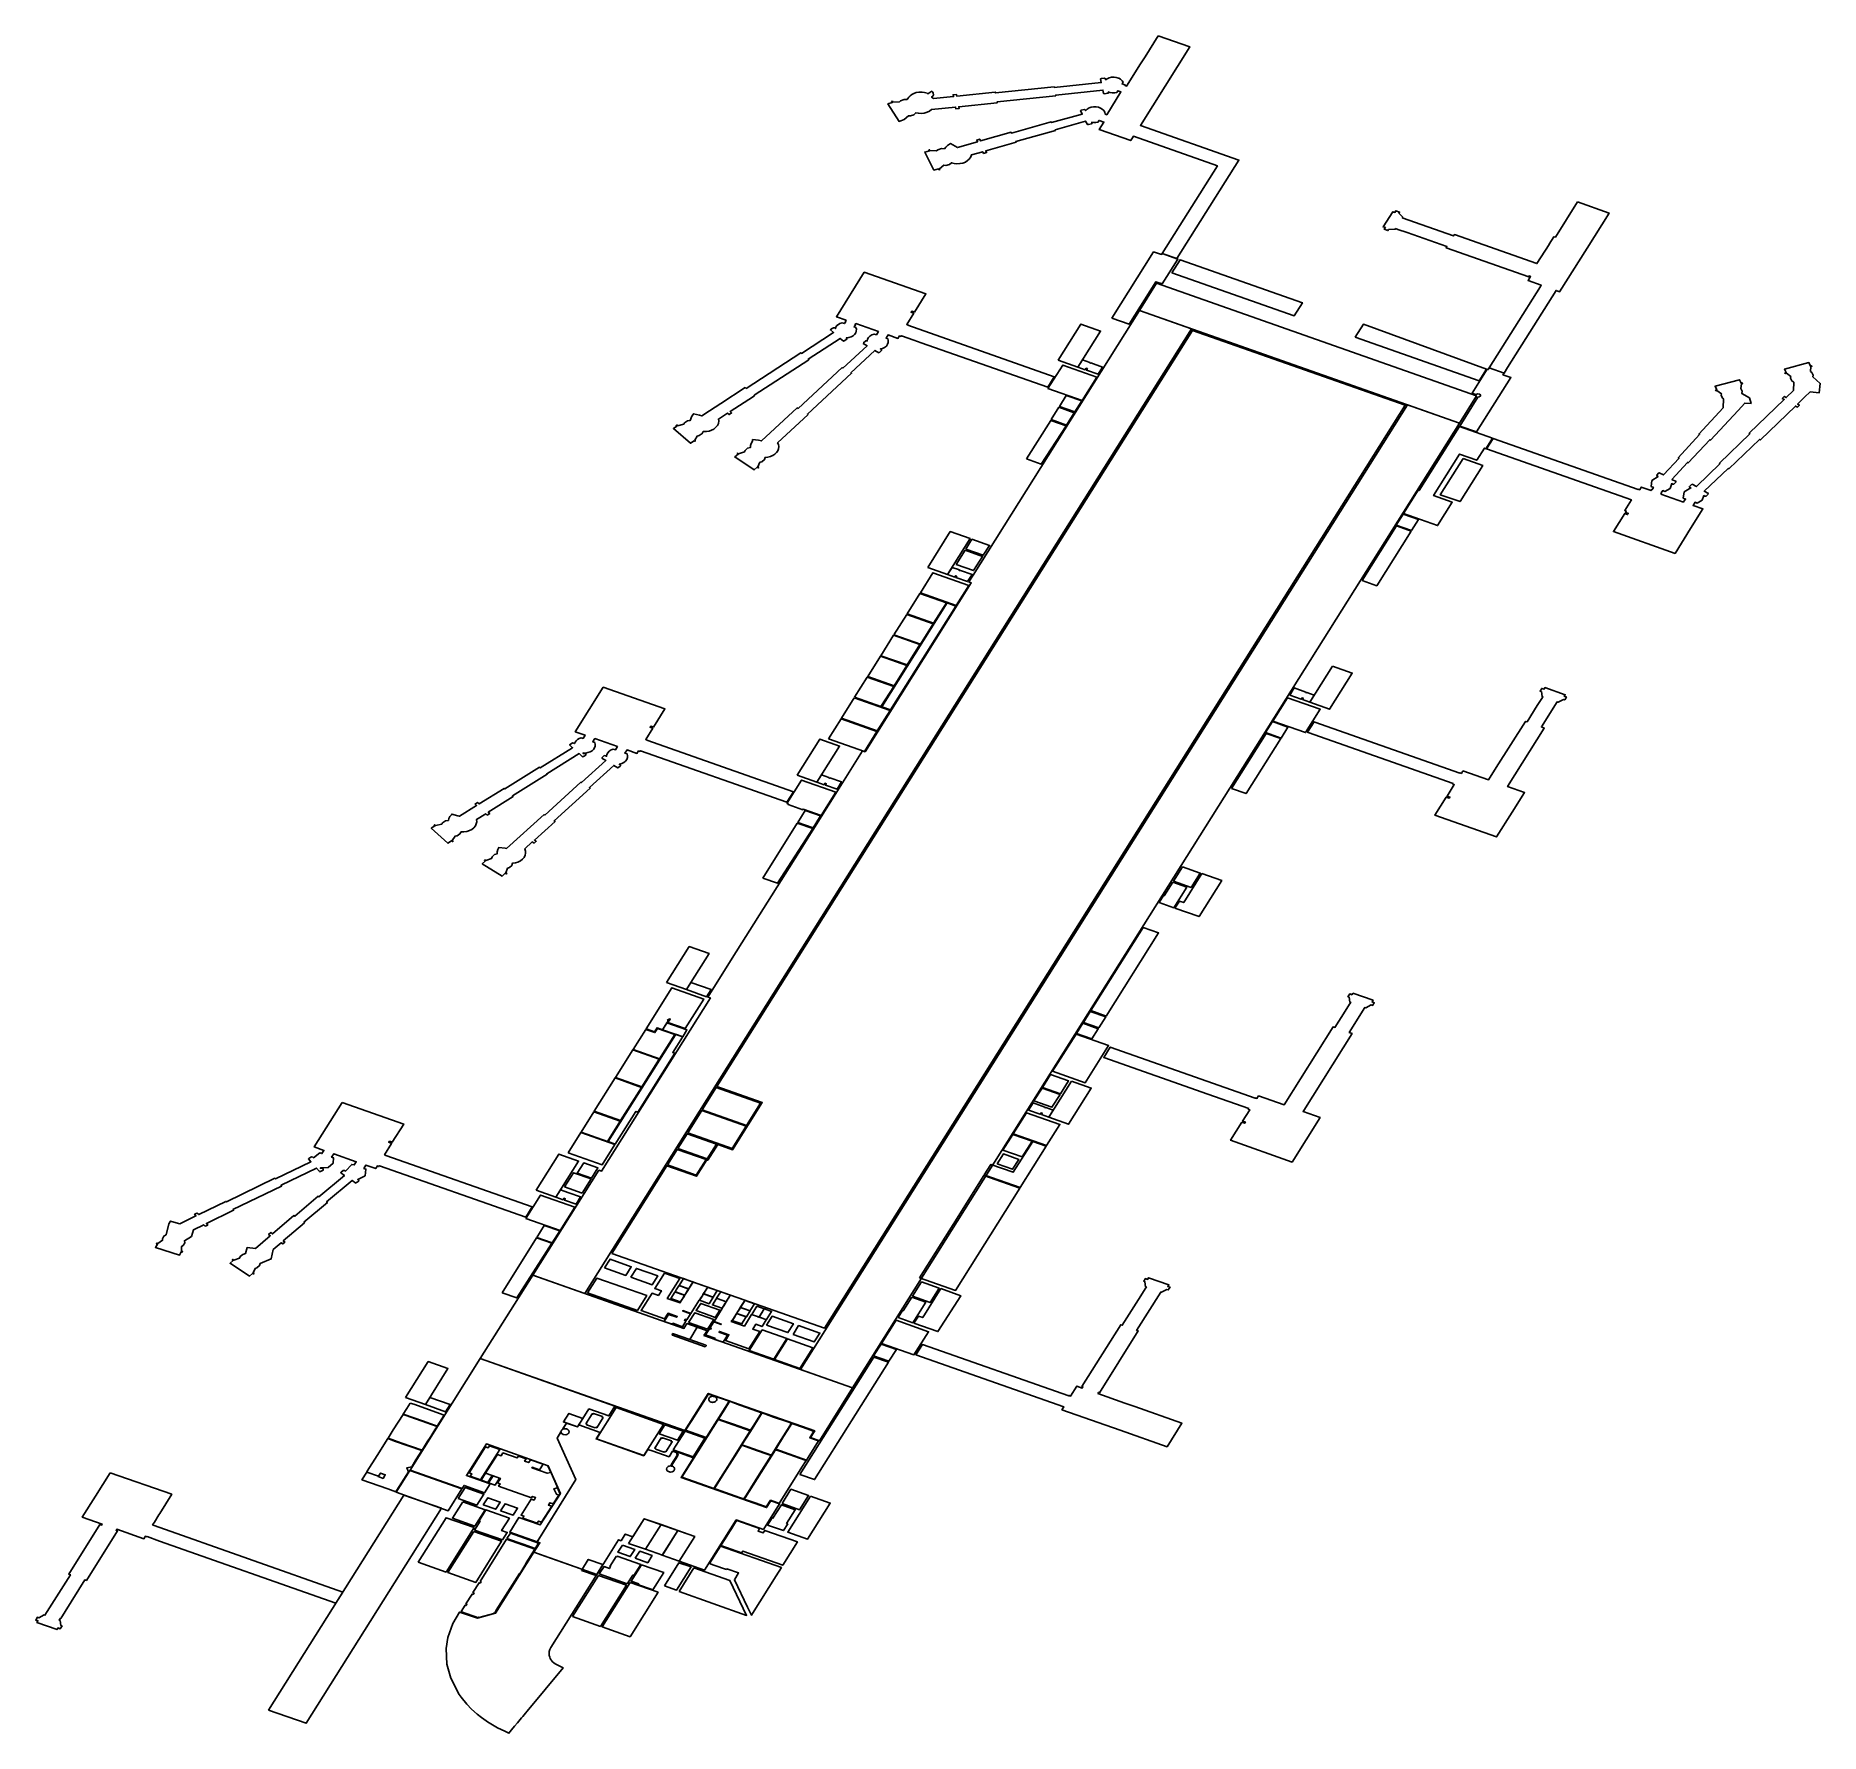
# Model space of a CAD drawing. Extents: x 12.25114 to 12.25378, y 41.79706 to 41.79958.
import ezdxf

# ---------------------------------------------------------------- set-up
doc = ezdxf.new("R2010")
doc.units = 0
doc.layers.add('RM$', color=3, linetype='CONTINUOUS')

msp = doc.modelspace()

# ---------------------------------------------------------------- linework, layer by layer
at = {"layer": 'RM$'}
for points in [[(12.252802, 41.7995758), (12.2527824, 41.7995446), (12.2527755, 41.7995338), (12.2527549, 41.799501), (12.2527527, 41.7995018), (12.2527532, 41.7995025), (12.2527483, 41.7995042), (12.2527499, 41.7995067), (12.2527483, 41.7995089), (12.2527458, 41.7995111), (12.2527434, 41.7995126), (12.252743, 41.7995126), (12.2527396, 41.7995138), (12.2527366, 41.7995141), (12.2527328, 41.7995141), (12.252729, 41.7995133), (12.2527262, 41.799512), (12.2527238, 41.7995105), (12.2527235, 41.7995119), (12.2527221, 41.7995128), (12.2527174, 41.7995122), (12.2527174, 41.7995118), (12.2527162, 41.7995117), (12.2527174, 41.7995063), (12.2526477, 41.799499), (12.2526475, 41.7995001), (12.2525603, 41.7994909), (12.2525601, 41.7994921), (12.252503, 41.7994861), (12.2525025, 41.7994887), (12.2524977, 41.7994882), (12.2524983, 41.7994855), (12.2524683, 41.7994824), (12.2524656, 41.7994848), (12.2524673, 41.7994862), (12.2524683, 41.7994881), (12.2524682, 41.7994903), (12.2524676, 41.7994918), (12.2524662, 41.7994934), (12.2524602, 41.7994893), (12.2524593, 41.7994903), (12.2524554, 41.7994914), (12.2524515, 41.799492), (12.252447, 41.7994919), (12.2524429, 41.7994913), (12.2524392, 41.7994901), (12.2524362, 41.7994885), (12.2524337, 41.7994865), (12.2524317, 41.7994847), (12.2524303, 41.7994825), (12.2524294, 41.799481), (12.252425, 41.7994812), (12.2524197, 41.7994792), (12.2524179, 41.7994775), (12.2524084, 41.7994773), (12.2524076, 41.7994785), (12.2524064, 41.7994781), (12.2524073, 41.7994769), (12.2524008, 41.7994745), (12.2524175, 41.7994486), (12.2524251, 41.7994514), (12.2524312, 41.7994567), (12.2524342, 41.7994567), (12.2524394, 41.7994586), (12.2524422, 41.7994615), (12.2524462, 41.7994607), (12.2524509, 41.7994606), (12.2524548, 41.7994611), (12.2524591, 41.7994623), (12.2524625, 41.7994638), (12.2524655, 41.7994661), (12.2525012, 41.7994698), (12.2525018, 41.7994672), (12.2525064, 41.7994677), (12.252506, 41.7994704), (12.252563, 41.7994764), (12.2525628, 41.7994776), (12.25265, 41.7994867), (12.2526498, 41.7994878), (12.2527198, 41.7994952), (12.252721, 41.7994899), (12.2527222, 41.7994901), (12.2527222, 41.7994897), (12.252727, 41.7994903), (12.2527281, 41.7994909), (12.2527278, 41.7994923), (12.2527304, 41.7994914), (12.252734, 41.7994908), (12.2527371, 41.7994909), (12.2527404, 41.7994915), (12.2527419, 41.799494), (12.2527467, 41.7994923), (12.2527256, 41.7994586), (12.2527233, 41.7994595), (12.2527227, 41.7994622), (12.2527213, 41.7994646), (12.252719, 41.7994668), (12.2527164, 41.7994684), (12.2527131, 41.7994697), (12.2527097, 41.7994703), (12.252706, 41.7994704), (12.2527025, 41.7994698), (12.2526994, 41.7994686), (12.2526965, 41.7994669), (12.2526944, 41.7994648), (12.2526938, 41.7994659), (12.2526922, 41.7994665), (12.2526877, 41.7994653), (12.2526879, 41.7994649), (12.2526868, 41.7994646), (12.2526893, 41.7994595), (12.2526437, 41.7994468), (12.2526432, 41.7994478), (12.2525842, 41.7994313), (12.2525836, 41.7994325), (12.2525385, 41.7994198), (12.2525372, 41.7994223), (12.2525328, 41.799421), (12.252534, 41.7994185), (12.252504, 41.7994099), (12.2524937, 41.7994157), (12.2524893, 41.7994127), (12.2524866, 41.7994105), (12.2524848, 41.7994077), (12.2524804, 41.7994082), (12.2524748, 41.7994066), (12.252473, 41.799405), (12.2524635, 41.7994054), (12.2524628, 41.7994067), (12.2524617, 41.7994064), (12.2524624, 41.7994051), (12.2524556, 41.7994032), (12.2524692, 41.7993763), (12.252476, 41.7993781), (12.2524766, 41.7993769), (12.2524778, 41.7993772), (12.2524772, 41.7993784), (12.2524839, 41.7993835), (12.2524869, 41.7993832), (12.2524923, 41.7993848), (12.2524953, 41.7993873), (12.2524994, 41.7993862), (12.2525033, 41.7993857), (12.2525077, 41.7993861), (12.252512, 41.7993869), (12.2525158, 41.7993884), (12.2525191, 41.7993904), (12.2525216, 41.7993928), (12.252524, 41.7993961), (12.2525248, 41.7993989), (12.2525415, 41.7994036), (12.2525428, 41.7994011), (12.2525474, 41.7994024), (12.252546, 41.7994049), (12.2525911, 41.7994177), (12.2525906, 41.7994186), (12.2526495, 41.7994352), (12.2526491, 41.7994362), (12.2526943, 41.7994491), (12.2526972, 41.799444), (12.2526984, 41.7994443), (12.2526985, 41.7994439), (12.252703, 41.7994452), (12.2527037, 41.7994466), (12.2527032, 41.7994475), (12.2527061, 41.7994472), (12.2527094, 41.7994471), (12.2527126, 41.7994475), (12.2527143, 41.7994501), (12.2527214, 41.7994477), (12.2527144, 41.7994365), (12.2527612, 41.7994201), (12.2527652, 41.7994266), (12.2528897, 41.7993827), (12.2528079, 41.7992528), (12.2528297, 41.7992451), (12.2529217, 41.7993913), (12.2527755, 41.7994428), (12.2528488, 41.7995593)], [(12.2534242, 41.7993292), (12.2533912, 41.7992769), (12.2533891, 41.7992776), (12.253382, 41.7992664), (12.2533818, 41.799266), (12.2533639, 41.7992376), (12.2532413, 41.7992806), (12.2532402, 41.7992788), (12.2531641, 41.7993056), (12.2531647, 41.7993066), (12.2531591, 41.7993125), (12.25316, 41.799314), (12.2531547, 41.799316), (12.2531531, 41.7993135), (12.2531499, 41.7993147), (12.2531357, 41.7992922), (12.253139, 41.799291), (12.2531374, 41.7992886), (12.2531428, 41.7992867), (12.2531438, 41.7992881), (12.2531536, 41.7992887), (12.2531541, 41.7992897), (12.2531576, 41.7992885), (12.2531715, 41.7992836), (12.2532302, 41.7992629), (12.253229, 41.7992611), (12.2533516, 41.799218), (12.2533523, 41.7992193), (12.2533545, 41.7992185), (12.2533507, 41.7992124), (12.2533703, 41.7992055), (12.2533692, 41.7992038), (12.2532932, 41.7990829), (12.253315, 41.7990752), (12.2533201, 41.7990834), (12.2533922, 41.7991978), (12.2533975, 41.7991959), (12.2534382, 41.7992607), (12.253471, 41.7993127)], [(12.2535476, 41.7988958), (12.2535486, 41.7988974), (12.2535483, 41.7988975), (12.2535504, 41.7989008), (12.2535538, 41.7988996), (12.2535613, 41.7989041), (12.2535638, 41.7989112), (12.2535653, 41.7989104), (12.2535672, 41.7989105), (12.25357, 41.7989135), (12.2535695, 41.7989136), (12.2535702, 41.7989145), (12.253564, 41.7989176), (12.253587, 41.7989426), (12.2535882, 41.7989419), (12.2536202, 41.7989764), (12.2536214, 41.7989758), (12.2536623, 41.7990199), (12.2536723, 41.7990307), (12.2536815, 41.7990299), (12.2536793, 41.7990383), (12.2536679, 41.7990449), (12.2536685, 41.7990482), (12.2536666, 41.7990523), (12.2536673, 41.7990593), (12.2536689, 41.7990599), (12.2536685, 41.7990607), (12.2536669, 41.7990602), (12.2536644, 41.7990653), (12.2536282, 41.7990556), (12.2536306, 41.7990505), (12.2536289, 41.79905), (12.2536293, 41.7990491), (12.253631, 41.7990496), (12.2536376, 41.7990445), (12.2536372, 41.7990423), (12.2536392, 41.7990382), (12.2536406, 41.7990372), (12.2536403, 41.7990239), (12.253604, 41.7989847), (12.2536052, 41.7989841), (12.2535734, 41.7989497), (12.2535747, 41.798949), (12.2535516, 41.7989241), (12.2535453, 41.7989274), (12.2535446, 41.7989266), (12.2535442, 41.7989268), (12.2535415, 41.7989238), (12.253542, 41.7989225), (12.2535435, 41.7989217), (12.2535343, 41.7989158), (12.2535334, 41.7989068), (12.2535367, 41.7989056), (12.2535347, 41.7989024), (12.2535343, 41.7989025), (12.2535333, 41.7989009), (12.2535187, 41.798906), (12.2535163, 41.7989021), (12.2535141, 41.7989029), (12.2535139, 41.7989025), (12.253299, 41.7989782), (12.2532892, 41.7989627), (12.2535041, 41.798887), (12.2534942, 41.7988714), (12.2534964, 41.7988706), (12.2534952, 41.7988685), (12.2534995, 41.798867), (12.2534984, 41.7988654), (12.2534942, 41.7988668), (12.2534772, 41.79884), (12.2535687, 41.7988078), (12.2535917, 41.7988445), (12.2536101, 41.7988738), (12.2535956, 41.7988789), (12.2535985, 41.7988836), (12.2536015, 41.7988825), (12.2536089, 41.7988869), (12.2536115, 41.7988935), (12.253613, 41.7988927), (12.2536149, 41.7988927), (12.2536179, 41.7988955), (12.2536176, 41.7988957), (12.2536183, 41.7988965), (12.2536122, 41.7988999), (12.2536476, 41.7989339), (12.2536488, 41.7989333), (12.2536941, 41.7989768), (12.2536953, 41.7989761), (12.2537474, 41.7990264), (12.2537503, 41.7990247), (12.2537533, 41.7990275), (12.2537505, 41.7990292), (12.253761, 41.7990393), (12.2537691, 41.7990472), (12.2537828, 41.799046), (12.2537843, 41.7990598), (12.2537732, 41.7990696), (12.2537736, 41.7990722), (12.2537717, 41.7990762), (12.2537695, 41.7990777), (12.2537701, 41.7990849), (12.2537719, 41.7990854), (12.2537715, 41.7990862), (12.2537697, 41.7990857), (12.2537673, 41.7990908), (12.2537311, 41.799081), (12.2537336, 41.7990759), (12.2537318, 41.7990754), (12.2537322, 41.7990746), (12.253734, 41.7990751), (12.2537406, 41.79907), (12.2537402, 41.7990677), (12.2537422, 41.7990636), (12.2537449, 41.7990617), (12.2537447, 41.7990495), (12.2537338, 41.7990389), (12.2537309, 41.7990406), (12.2537279, 41.7990377), (12.2537308, 41.7990361), (12.2536786, 41.7989859), (12.2536798, 41.7989852), (12.2536346, 41.7989415), (12.2536357, 41.7989409), (12.2536004, 41.7989068), (12.2535943, 41.7989104), (12.2535936, 41.7989096), (12.2535932, 41.7989099), (12.2535902, 41.798907), (12.2535907, 41.7989056), (12.2535922, 41.7989048), (12.2535821, 41.7988989), (12.253581, 41.7988897), (12.2535844, 41.7988884), (12.2535825, 41.7988855), (12.2535822, 41.7988856), (12.2535811, 41.7988839)], [(12.2532541, 41.7984853), (12.2532517, 41.7984814), (12.2532495, 41.7984822), (12.2532493, 41.7984818), (12.2530342, 41.7985575), (12.2530332, 41.7985579), (12.2530235, 41.7985424), (12.2530246, 41.798542), (12.2532395, 41.7984663), (12.2532389, 41.7984654), (12.2532411, 41.7984647), (12.2532306, 41.7984477), (12.2532347, 41.7984463), (12.2532337, 41.7984447), (12.2532294, 41.7984462), (12.2532126, 41.7984193), (12.253304, 41.7983871), (12.2533271, 41.7984237), (12.2533455, 41.798453), (12.2533202, 41.7984619), (12.2533746, 41.7985485), (12.2533704, 41.7985502), (12.2533938, 41.7985874), (12.2533951, 41.798587), (12.2534031, 41.7985912), (12.253405, 41.7985904), (12.2534076, 41.7985945), (12.2534043, 41.7985957), (12.2534059, 41.7985981), (12.2533758, 41.7986087), (12.2533744, 41.7986062), (12.2533711, 41.7986074), (12.2533685, 41.7986033), (12.2533704, 41.7986026), (12.2533714, 41.7985953), (12.2533726, 41.7985949), (12.2533709, 41.7985923), (12.2533643, 41.7985819), (12.2533492, 41.7985577), (12.2533467, 41.7985585), (12.2533036, 41.79849), (12.2532922, 41.7984718)], [(12.2530907, 41.7981554), (12.2530892, 41.798153), (12.253086, 41.7981541), (12.2530834, 41.7981501), (12.2530853, 41.7981493), (12.2530861, 41.7981421), (12.2530875, 41.7981416), (12.2530858, 41.798139), (12.2530793, 41.7981286), (12.253064, 41.7981045), (12.2530615, 41.7981053), (12.2529888, 41.7979895), (12.2529508, 41.7980029), (12.2529483, 41.7979991), (12.2529461, 41.7979999), (12.2529458, 41.7979995), (12.2527309, 41.7980752), (12.2527211, 41.7980597), (12.2528754, 41.7980054), (12.2529362, 41.797984), (12.2529356, 41.7979831), (12.2529377, 41.7979824), (12.2529271, 41.7979655), (12.2529314, 41.797964), (12.2529304, 41.7979624), (12.2529261, 41.7979639), (12.2529093, 41.797937), (12.2530006, 41.7979048), (12.2530421, 41.7979707), (12.2530168, 41.7979796), (12.2530178, 41.7979813), (12.2530895, 41.7980953), (12.2530853, 41.798097), (12.2531086, 41.7981341), (12.25311, 41.7981337), (12.2531179, 41.7981379), (12.2531199, 41.7981372), (12.2531225, 41.7981412), (12.2531192, 41.7981424), (12.2531208, 41.7981449)], [(12.2515912, 41.7979932), (12.2515497, 41.7979272), (12.2515642, 41.7979221), (12.2515612, 41.7979172), (12.2515578, 41.7979184), (12.2515486, 41.797911), (12.2515477, 41.7979119), (12.2515459, 41.7979124), (12.2515421, 41.7979105), (12.2515424, 41.7979102), (12.2515411, 41.7979095), (12.2515449, 41.7979052), (12.2514923, 41.7978796), (12.2514914, 41.7978806), (12.2514194, 41.7978455), (12.2514186, 41.7978464), (12.2513783, 41.7978268), (12.2513762, 41.7978291), (12.2513722, 41.7978272), (12.2513741, 41.7978249), (12.2513504, 41.7978132), (12.2513414, 41.7978155), (12.2513365, 41.7978172), (12.2513342, 41.7978132), (12.2513302, 41.797797), (12.2513268, 41.797795), (12.2513245, 41.797791), (12.2513247, 41.7977887), (12.2513176, 41.7977839), (12.251316, 41.7977845), (12.2513154, 41.7977836), (12.2513171, 41.7977831), (12.2513142, 41.7977782), (12.2513498, 41.7977665), (12.2513524, 41.7977716), (12.251354, 41.797771), (12.2513546, 41.7977718), (12.2513529, 41.7977724), (12.2513528, 41.7977795), (12.2513551, 41.7977809), (12.2513575, 41.7977848), (12.2513571, 41.7977881), (12.2513676, 41.7977944), (12.2513706, 41.7978042), (12.2513857, 41.7978116), (12.2513877, 41.7978094), (12.2513917, 41.7978113), (12.2513898, 41.7978136), (12.2514301, 41.7978332), (12.2514292, 41.7978342), (12.2515013, 41.7978692), (12.2515005, 41.7978702), (12.2515531, 41.7978958), (12.2515575, 41.7978906), (12.2515586, 41.7978911), (12.2515589, 41.7978907), (12.2515629, 41.7978927), (12.2515632, 41.797894), (12.2515623, 41.7978951), (12.251559, 41.7978955), (12.2515591, 41.7978962), (12.2515702, 41.7978969), (12.2515778, 41.7979029), (12.2515782, 41.7979112), (12.2515755, 41.7979122), (12.2515786, 41.797917), (12.2516121, 41.7979053), (12.2516091, 41.7979004), (12.2516053, 41.7979012), (12.251596, 41.7978914), (12.2515947, 41.7978923), (12.2515927, 41.7978923), (12.2515896, 41.7978897), (12.2515899, 41.7978895), (12.251589, 41.7978888), (12.2515946, 41.797885), (12.2515568, 41.7978531), (12.2515557, 41.7978539), (12.2515209, 41.7978244), (12.2515196, 41.7978252), (12.2514879, 41.7977982), (12.2514851, 41.7978), (12.2514819, 41.7977973), (12.2514846, 41.7977955), (12.2514624, 41.7977766), (12.2514504, 41.7977778), (12.2514476, 41.7977689), (12.2514436, 41.7977677), (12.2514397, 41.7977644), (12.251439, 41.7977623), (12.2514304, 41.7977594), (12.251429, 41.7977602), (12.2514282, 41.7977596), (12.2514295, 41.7977586), (12.2514248, 41.7977546), (12.2514535, 41.7977355), (12.2514583, 41.7977395), (12.2514597, 41.7977387), (12.2514605, 41.7977393), (12.2514591, 41.7977403), (12.251462, 41.797747), (12.2514648, 41.7977478), (12.2514686, 41.7977511), (12.2514697, 41.7977543), (12.2514859, 41.7977611), (12.2514886, 41.7977749), (12.2515005, 41.797785), (12.2515032, 41.7977832), (12.2515063, 41.7977859), (12.2515037, 41.7977877), (12.2515355, 41.7978146), (12.2515344, 41.7978154), (12.2515692, 41.7978448), (12.2515681, 41.7978456), (12.2516058, 41.7978774), (12.2516115, 41.7978735), (12.2516123, 41.7978742), (12.2516159, 41.7978766), (12.2516156, 41.7978781), (12.2516143, 41.797879), (12.2516251, 41.7978845), (12.2516264, 41.7978943), (12.2516234, 41.7978953), (12.2516264, 41.7979002), (12.2516411, 41.7978951), (12.2516435, 41.7978989), (12.2516457, 41.7978981), (12.2516464, 41.7978992), (12.2518635, 41.7978228), (12.2518733, 41.7978383), (12.2516561, 41.7979147), (12.251654, 41.7979155), (12.2516646, 41.7979325), (12.2516603, 41.797934), (12.2516615, 41.7979357), (12.2516656, 41.7979341), (12.2516826, 41.797961)], [(12.252128, 41.7976473), (12.2521325, 41.7976545), (12.2521181, 41.7976596), (12.2521068, 41.7976416), (12.2521309, 41.7976331), (12.2521311, 41.797633), (12.252131, 41.7976322), (12.2521314, 41.7976319), (12.2521297, 41.7976307), (12.2520811, 41.7976478), (12.2520807, 41.7976482), (12.2520814, 41.7976502), (12.2520826, 41.7976501), (12.2521068, 41.7976416), (12.2521181, 41.7976596), (12.2521027, 41.797665), (12.2520982, 41.7976578), (12.2518739, 41.7977369), (12.2517961, 41.7976131), (12.2520996, 41.7975064), (12.2521343, 41.7975615), (12.2522186, 41.7975317), (12.2522317, 41.7975271), (12.2522924, 41.7975058), (12.2522862, 41.7974959), (12.2522992, 41.7974913), (12.2523485, 41.7975697)], [(12.2521002, 41.7977083), (12.2521002, 41.7977083), (12.2520989, 41.7977062), (12.2520988, 41.7977063), (12.2520993, 41.7977071), (12.2520988, 41.7977072), (12.2520988, 41.7977071), (12.2520982, 41.7977073), (12.2520983, 41.7977074), (12.2520974, 41.7977077), (12.2520958, 41.7977083), (12.2520871, 41.7977113), (12.2520854, 41.797712), (12.2520853, 41.7977118), (12.252085, 41.7977119), (12.2520789, 41.7977022), (12.2520928, 41.7976972), (12.252093, 41.7976974), (12.2520932, 41.7976974), (12.2520959, 41.7977018), (12.2520983, 41.7977056), (12.2520981, 41.7977057), (12.2520984, 41.7977061), (12.2520989, 41.7977059), (12.2520987, 41.7977055), (12.2520985, 41.7977055), (12.2520948, 41.7976997), (12.2520933, 41.7976973), (12.2520935, 41.7976973), (12.2520934, 41.797697), (12.2520934, 41.797697), (12.2520935, 41.797697), (12.2520927, 41.7976958), (12.2520736, 41.7977025), (12.252092, 41.7977318), (12.2520692, 41.7977399), (12.252055, 41.7977172), (12.2520648, 41.7977137), (12.2520604, 41.7977069), (12.252051, 41.7977102), (12.2520348, 41.7976846), (12.2520696, 41.7976723), (12.2520747, 41.7976804), (12.2520884, 41.7976756), (12.2520877, 41.7976745), (12.2520755, 41.7976787), (12.2520689, 41.7976682), (12.2520808, 41.797664), (12.2520818, 41.7976656), (12.2520962, 41.7976605), (12.2521018, 41.7976695), (12.2520987, 41.7976701), (12.2520996, 41.7976702), (12.2521003, 41.7976714), (12.2521025, 41.7976706), (12.2521081, 41.7976796), (12.2520962, 41.7976838), (12.2520966, 41.7976844), (12.2521085, 41.7976802), (12.2521209, 41.7976998), (12.252121, 41.7976998), (12.2521211, 41.7977), (12.2521213, 41.7976999), (12.2521224, 41.7977017), (12.2521261, 41.7977074), (12.2521259, 41.7977075), (12.2521261, 41.7977079), (12.2521267, 41.7977077), (12.2521264, 41.7977073), (12.2521262, 41.7977074), (12.2521226, 41.7977017), (12.2521215, 41.7976999), (12.2521217, 41.7976998), (12.2521215, 41.7976996), (12.2521355, 41.7976946), (12.2521415, 41.7977041), (12.2521412, 41.7977042), (12.2521413, 41.7977044), (12.2521366, 41.797706), (12.2521284, 41.7977089), (12.2521283, 41.7977088), (12.2521278, 41.797709), (12.2521278, 41.797709), (12.2521278, 41.7977091), (12.2521274, 41.7977093), (12.2521267, 41.7977081), (12.2521265, 41.7977081), (12.2521317, 41.7977164), (12.2521315, 41.7977165), (12.2521318, 41.7977169), (12.2521323, 41.7977167), (12.2521321, 41.7977163), (12.2521319, 41.7977163), (12.2521275, 41.7977094), (12.2521279, 41.7977092), (12.252128, 41.7977094), (12.2521285, 41.7977092), (12.2521284, 41.797709), (12.2521399, 41.797705), (12.2521405, 41.7977048), (12.2521414, 41.7977045), (12.2521415, 41.7977046), (12.2521417, 41.7977045), (12.2521477, 41.797714), (12.2521343, 41.7977187), (12.2521335, 41.797719), (12.2521323, 41.797717), (12.2521322, 41.7977171), (12.2521333, 41.7977189), (12.2521331, 41.7977189), (12.2521332, 41.7977191), (12.2521321, 41.7977195), (12.252112, 41.7977266), (12.252112, 41.7977266), (12.2521118, 41.7977266), (12.2521118, 41.7977266), (12.25211, 41.7977239), (12.2521102, 41.7977238), (12.25211, 41.7977234), (12.2521098, 41.7977235), (12.2521062, 41.7977177), (12.252106, 41.7977178), (12.2521096, 41.7977235), (12.2521094, 41.7977236), (12.2521095, 41.7977237), (12.2521097, 41.797724), (12.2521099, 41.7977239), (12.2521116, 41.7977267), (12.2521115, 41.7977267), (12.2521114, 41.7977268), (12.2521063, 41.7977287), (12.2520975, 41.7977318), (12.2520912, 41.7977217), (12.2520914, 41.7977216), (12.2520913, 41.7977215), (12.2521041, 41.797717), (12.2521043, 41.7977169), (12.2521043, 41.797717), (12.2521049, 41.7977168), (12.2521048, 41.7977167), (12.2521052, 41.7977166), (12.252106, 41.7977177), (12.2521061, 41.7977177), (12.2521043, 41.7977148), (12.2521041, 41.7977148), (12.2521052, 41.7977165), (12.2521047, 41.7977166), (12.2521047, 41.7977165), (12.2521041, 41.7977167), (12.2521042, 41.7977168), (12.2520974, 41.7977192), (12.2520938, 41.7977204), (12.2520913, 41.7977213), (12.2520912, 41.7977212), (12.2520909, 41.7977213), (12.2520869, 41.797715), (12.2520852, 41.7977123), (12.2520855, 41.7977122), (12.2520854, 41.7977121), (12.2520872, 41.7977115), (12.2520965, 41.7977082), (12.2520984, 41.7977075), (12.2520984, 41.7977076), (12.252099, 41.7977074), (12.2520989, 41.7977073), (12.2520993, 41.7977072), (12.2521001, 41.7977084), (12.2521037, 41.7977141), (12.2521035, 41.7977142), (12.2521038, 41.7977146), (12.2521043, 41.7977144), (12.252104, 41.797714), (12.2521038, 41.7977141), (12.2521002, 41.7977083)], [(12.2527122, 41.7975613), (12.2527132, 41.797563), (12.2527148, 41.7975624), (12.2527723, 41.7976541), (12.2527699, 41.797655), (12.2528056, 41.7977119), (12.252807, 41.7977115), (12.2528149, 41.7977156), (12.2528169, 41.797715), (12.2528195, 41.797719), (12.2528162, 41.7977202), (12.2528178, 41.7977225), (12.2527877, 41.7977331), (12.2527862, 41.7977307), (12.252783, 41.7977319), (12.2527804, 41.7977278), (12.2527823, 41.7977271), (12.2527831, 41.7977198), (12.2527845, 41.7977194), (12.2527828, 41.7977167), (12.2527763, 41.7977064), (12.2527486, 41.7976625), (12.2527463, 41.7976633), (12.2526887, 41.7975716), (12.2526903, 41.7975711), (12.2526893, 41.7975694), (12.2526811, 41.7975723), (12.2526719, 41.7975576), (12.2526697, 41.7975584), (12.2526694, 41.7975579), (12.2524523, 41.7976343), (12.2524425, 41.7976189), (12.2526619, 41.7975416), (12.2526591, 41.7975372), (12.2527456, 41.7975068), (12.2528152, 41.7974823), (12.2528372, 41.7975173), (12.2527673, 41.797542), (12.2527523, 41.7975472)], [(12.2521453, 41.7976432), (12.2521443, 41.7976416), (12.2521563, 41.7976374), (12.2521629, 41.7976479), (12.2521502, 41.7976524), (12.2521509, 41.7976535), (12.2521651, 41.7976485), (12.2521597, 41.7976399), (12.2521946, 41.7976277), (12.2522107, 41.7976532), (12.2522003, 41.7976569), (12.2522003, 41.7976569), (12.2522048, 41.797664), (12.2522142, 41.7976607), (12.2522205, 41.7976706), (12.2522202, 41.7976707), (12.2522204, 41.7976711), (12.2522207, 41.7976711), (12.2522283, 41.7976831), (12.2522176, 41.7976869), (12.2522175, 41.7976867), (12.2522173, 41.7976868), (12.2522136, 41.7976808), (12.2522102, 41.7976755), (12.2522104, 41.7976754), (12.2522101, 41.797675), (12.25221, 41.797675), (12.2522098, 41.7976747), (12.2522108, 41.7976744), (12.2522185, 41.7976717), (12.2522186, 41.7976718), (12.2522191, 41.7976716), (12.2522189, 41.7976712), (12.2522183, 41.7976714), (12.2522184, 41.7976715), (12.2522145, 41.7976729), (12.2522085, 41.797675), (12.2522086, 41.7976752), (12.2522096, 41.7976748), (12.2522098, 41.7976751), (12.2522096, 41.7976752), (12.2522099, 41.7976756), (12.2522101, 41.7976755), (12.2522103, 41.7976758), (12.2522172, 41.7976868), (12.252217, 41.7976869), (12.2522171, 41.7976871), (12.2522064, 41.7976909), (12.2521988, 41.7976788), (12.2521992, 41.7976786), (12.2521991, 41.7976785), (12.2521991, 41.7976785), (12.2521991, 41.7976785), (12.2521999, 41.7976782), (12.2522076, 41.7976755), (12.2522077, 41.7976756), (12.2522082, 41.7976754), (12.252208, 41.797675), (12.2522074, 41.7976752), (12.2522075, 41.7976754), (12.2521999, 41.7976781), (12.2521998, 41.7976781), (12.252199, 41.7976784), (12.2521989, 41.7976782), (12.2521986, 41.7976784), (12.252188, 41.7976615), (12.2521685, 41.7976684), (12.2521695, 41.7976698), (12.2521696, 41.7976698), (12.2521698, 41.79767), (12.25217, 41.7976699), (12.2521752, 41.7976782), (12.252175, 41.7976783), (12.2521752, 41.7976787), (12.2521758, 41.7976785), (12.2521755, 41.7976781), (12.2521753, 41.7976782), (12.2521741, 41.7976762), (12.2521701, 41.7976699), (12.2521703, 41.7976698), (12.2521702, 41.7976696), (12.2521708, 41.7976694), (12.2521842, 41.7976647), (12.2521862, 41.797668), (12.2521906, 41.7976749), (12.2521903, 41.797675), (12.2521904, 41.7976752), (12.2521845, 41.7976773), (12.2521775, 41.7976797), (12.2521774, 41.7976796), (12.2521769, 41.7976798), (12.252177, 41.7976799), (12.2521765, 41.7976801), (12.2521758, 41.7976789), (12.2521756, 41.7976789), (12.2521808, 41.7976872), (12.2521806, 41.7976872), (12.2521809, 41.7976877), (12.2521814, 41.7976875), (12.2521812, 41.7976871), (12.252181, 41.7976871), (12.2521774, 41.7976815), (12.2521766, 41.7976802), (12.252177, 41.79768), (12.2521771, 41.7976802), (12.2521776, 41.79768), (12.2521776, 41.7976798), (12.2521781, 41.7976797), (12.2521885, 41.797676), (12.2521905, 41.7976753), (12.2521906, 41.7976754), (12.2521909, 41.7976753), (12.2521963, 41.7976839), (12.252196, 41.797684), (12.2521961, 41.7976841), (12.2521892, 41.7976866), (12.2521831, 41.7976887), (12.2521831, 41.7976886), (12.2521825, 41.7976888), (12.2521827, 41.7976891), (12.2521833, 41.7976889), (12.2521832, 41.7976888), (12.2521837, 41.7976886), (12.2521898, 41.7976865), (12.2521961, 41.7976842), (12.2521962, 41.7976844), (12.2521965, 41.7976843), (12.252203, 41.7976945), (12.252189, 41.7976994), (12.2521889, 41.7976993), (12.2521887, 41.7976993), (12.2521869, 41.7976965), (12.2521871, 41.7976964), (12.2521868, 41.797696), (12.2521866, 41.7976961), (12.2521846, 41.797693), (12.2521831, 41.7976906), (12.2521814, 41.7976878), (12.2521813, 41.7976879), (12.2521829, 41.7976904), (12.2521847, 41.7976933), (12.2521885, 41.7976994), (12.2521883, 41.7976995), (12.2521884, 41.7976996), (12.2521673, 41.7977071), (12.2521671, 41.7977069), (12.252167, 41.797707), (12.2521669, 41.797707), (12.2521658, 41.7977052), (12.2521657, 41.7977053), (12.2521668, 41.797707), (12.2521666, 41.7977071), (12.2521667, 41.7977073), (12.2521661, 41.7977075), (12.2521528, 41.7977122), (12.2521528, 41.7977122), (12.2521514, 41.79771), (12.2521468, 41.7977028), (12.252148, 41.7977023), (12.2521479, 41.7977022), (12.2521528, 41.7977005), (12.2521573, 41.7976989), (12.2521599, 41.797698), (12.25216, 41.7976981), (12.2521605, 41.7976979), (12.2521604, 41.7976978), (12.2521609, 41.7976976), (12.2521652, 41.7977046), (12.252165, 41.7977046), (12.2521653, 41.797705), (12.2521658, 41.7977048), (12.2521656, 41.7977044), (12.2521654, 41.7977045), (12.2521621, 41.7976992), (12.2521602, 41.7976963), (12.2521601, 41.7976963), (12.2521608, 41.7976975), (12.2521604, 41.7976977), (12.2521603, 41.7976975), (12.2521598, 41.7976977), (12.2521598, 41.7976978), (12.2521478, 41.7977021), (12.2521477, 41.7977019), (12.2521465, 41.7977024), (12.2521406, 41.7976929), (12.2521545, 41.7976879), (12.2521547, 41.7976882), (12.2521549, 41.7976881), (12.2521596, 41.7976956), (12.2521594, 41.7976957), (12.2521597, 41.7976961), (12.2521599, 41.797696), (12.25216, 41.7976963), (12.2521602, 41.7976962), (12.25216, 41.797696), (12.2521602, 41.7976959), (12.25216, 41.7976955), (12.2521598, 41.7976956), (12.2521563, 41.7976901), (12.252155, 41.797688), (12.2521552, 41.797688), (12.2521551, 41.7976878), (12.2521552, 41.7976877), (12.2521429, 41.7976681), (12.2521537, 41.7976643), (12.2521533, 41.7976636), (12.2521425, 41.7976675), (12.2521368, 41.7976585), (12.252139, 41.7976577), (12.2521383, 41.7976566), (12.2521361, 41.7976574), (12.2521305, 41.7976484)], [(12.2521052, 41.7976665), (12.2521144, 41.7976811), (12.2521426, 41.7976712), (12.2521334, 41.7976566)], [(12.2521187, 41.7976835), (12.2521187, 41.7976835), (12.2521164, 41.7976843), (12.2521232, 41.797695), (12.2521514, 41.7976851), (12.2521446, 41.7976743), (12.2521404, 41.7976758), (12.2521404, 41.7976758), (12.2521404, 41.7976758), (12.2521404, 41.7976758), (12.2521404, 41.7976758), (12.2521404, 41.7976758), (12.2521404, 41.7976758), (12.2521404, 41.7976758), (12.2521404, 41.7976758), (12.2521404, 41.7976758), (12.2521313, 41.797679), (12.2521301, 41.7976794), (12.2521273, 41.7976804), (12.2521243, 41.7976815), (12.2521219, 41.7976823), (12.2521219, 41.7976823), (12.2521219, 41.7976823), (12.2521213, 41.7976825), (12.2521213, 41.7976825), (12.2521213, 41.7976825), (12.2521202, 41.7976829), (12.2521193, 41.7976833)], [(12.2516921, 41.7975472), (12.2516872, 41.7975393), (12.2516819, 41.7975309), (12.2517119, 41.7975203), (12.2517322, 41.7975131), (12.2517425, 41.7975294), (12.2516974, 41.7975453)], [(12.2521008, 41.7975068), (12.25211, 41.7975213), (12.2521278, 41.7975496), (12.2521342, 41.7975598), (12.2521347, 41.7975606), (12.2521439, 41.7975573), (12.2521436, 41.7975568), (12.2521436, 41.7975568), (12.252143, 41.797557), (12.2521423, 41.7975571), (12.2521407, 41.7975572), (12.2521393, 41.797557), (12.2521378, 41.7975565), (12.2521364, 41.7975556), (12.2521356, 41.7975546), (12.2521351, 41.7975536), (12.2521351, 41.797552), (12.2521355, 41.797551), (12.2521363, 41.7975499), (12.2521374, 41.7975491), (12.2521385, 41.7975486), (12.2521395, 41.7975484), (12.2521407, 41.7975482), (12.2521417, 41.7975483), (12.2521432, 41.7975485), (12.2521443, 41.7975489), (12.2521453, 41.7975495), (12.2521462, 41.7975504), (12.2521465, 41.7975508), (12.2521469, 41.7975518), (12.252147, 41.7975533), (12.2521467, 41.7975542), (12.252146, 41.7975553), (12.2521454, 41.7975558), (12.2521447, 41.7975563), (12.2521441, 41.7975566), (12.2521436, 41.7975568), (12.2521436, 41.7975568), (12.2521439, 41.7975573), (12.2521652, 41.7975498), (12.2521322, 41.7974974), (12.2521313, 41.797496)], [(12.2521496, 41.7975235), (12.2521587, 41.797538), (12.252166, 41.7975495), (12.2521682, 41.7975488), (12.2521812, 41.7975442), (12.2522063, 41.7975353), (12.2522134, 41.7975329), (12.2522008, 41.7975129), (12.252197, 41.7975068), (12.2521716, 41.7975157)], [(12.2516815, 41.7975303), (12.251667, 41.7975073), (12.2516593, 41.797495), (12.2516781, 41.7974884), (12.2517097, 41.7974773), (12.2517175, 41.7974896), (12.2517225, 41.7974976), (12.2517286, 41.7975074), (12.2517319, 41.7975125), (12.2516931, 41.7975261), (12.251686, 41.7975286)], [(12.2520953, 41.7974373), (12.252119, 41.7974749), (12.2521477, 41.7975205), (12.2521492, 41.7975229), (12.2521799, 41.7975121), (12.2521966, 41.7975062), (12.2521632, 41.7974531), (12.2521427, 41.7974206), (12.2521217, 41.797428), (12.2520965, 41.7974369)], [(12.2521844, 41.7974853), (12.2521968, 41.797505), (12.2522124, 41.7975298), (12.2522142, 41.7975326), (12.2522182, 41.7975311), (12.2522313, 41.7975265), (12.2522509, 41.7975196), (12.2522577, 41.7975172), (12.2522366, 41.7974836), (12.252228, 41.79747), (12.2521916, 41.7974828)], [(12.2522344, 41.7974786), (12.2522462, 41.7974974), (12.2522558, 41.7975127), (12.2522585, 41.7975169), (12.2522759, 41.7975108), (12.252289, 41.7975062), (12.2522912, 41.7975054), (12.252285, 41.7974956), (12.2522933, 41.7974926), (12.252298, 41.797491), (12.2522824, 41.7974662), (12.2522801, 41.7974625)], [(12.2516895, 41.7974453), (12.2516724, 41.797418), (12.2516709, 41.7974156), (12.251659, 41.7974198), (12.2516331, 41.7974289), (12.2516205, 41.7974334), (12.2516278, 41.7974449), (12.2516452, 41.7974388), (12.2516452, 41.7974388), (12.2516447, 41.797438), (12.2516518, 41.7974355), (12.2516551, 41.7974408), (12.251648, 41.7974433), (12.2516452, 41.7974388), (12.2516278, 41.7974449), (12.2516284, 41.7974459), (12.2516284, 41.7974459), (12.2516432, 41.7974694), (12.2516589, 41.7974944), (12.2516703, 41.7974904), (12.2517093, 41.7974767), (12.2517006, 41.7974628), (12.2516943, 41.7974528), (12.2516869, 41.7974509), (12.2516895, 41.7974453)], [(12.2517965, 41.7974332), (12.251825, 41.7974785), (12.251825, 41.7974785), (12.2518097, 41.7974839), (12.2518078, 41.7974809), (12.2518038, 41.7974823), (12.2517795, 41.7974437), (12.2517835, 41.7974423), (12.2517812, 41.7974386)], [(12.2518233, 41.7974238), (12.2518233, 41.7974238), (12.2518719, 41.7974066), (12.2518732, 41.7974087), (12.2518781, 41.797407), (12.2518758, 41.7974033), (12.2518716, 41.7974047), (12.2518567, 41.7973811), (12.2518609, 41.7973796), (12.251859, 41.7973766), (12.2518804, 41.7973691), (12.2518823, 41.7973721), (12.2518871, 41.7973704), (12.2519021, 41.797394), (12.2518972, 41.7973957), (12.2518995, 41.7973994), (12.2519044, 41.7973977), (12.2519125, 41.7974105), (12.251909, 41.7974118), (12.2519054, 41.79742), (12.2519106, 41.7974212), (12.2519141, 41.7974131), (12.2519144, 41.797413), (12.2518966, 41.7974543), (12.2518964, 41.7974541), (12.2519007, 41.7974443), (12.2518955, 41.797443), (12.2518727, 41.7974511), (12.2518732, 41.7974519), (12.251884, 41.7974481), (12.2518893, 41.7974565), (12.2518708, 41.7974632), (12.2518681, 41.7974588), (12.2518619, 41.797461), (12.2518642, 41.7974645), (12.2518527, 41.7974685), (12.2518509, 41.7974657), (12.2518297, 41.7974732), (12.2518271, 41.7974691), (12.2518216, 41.797471), (12.251804, 41.797443), (12.2518139, 41.7974396), (12.2518248, 41.7974357), (12.2518259, 41.7974353), (12.2518218, 41.7974288), (12.2518256, 41.7974275)], [(12.2521435, 41.7974203), (12.2521552, 41.7974389), (12.2521733, 41.7974676), (12.2521816, 41.7974809), (12.2521841, 41.7974847), (12.2522059, 41.797477), (12.2522202, 41.797472), (12.2522276, 41.7974694), (12.2522106, 41.7974424), (12.2521909, 41.7974111), (12.252187, 41.7974049), (12.2521808, 41.7974071), (12.2521463, 41.7974193)], [(12.252234, 41.797478), (12.2522008, 41.7974252), (12.252189, 41.7974065), (12.2521878, 41.7974047), (12.2522053, 41.7973985), (12.2522205, 41.7973931), (12.2522267, 41.797403), (12.2522378, 41.7973991), (12.2522397, 41.7973984), (12.2522734, 41.7974519), (12.2522797, 41.7974619), (12.2522698, 41.7974654), (12.2522406, 41.7974756)], [(12.251247, 41.7974438), (12.251225, 41.797409), (12.2512056, 41.797378), (12.251235, 41.7973676), (12.251234, 41.797366), (12.2512318, 41.7973668), (12.2511856, 41.7972933), (12.251188, 41.7972924), (12.2511502, 41.7972324), (12.251149, 41.7972328), (12.251141, 41.7972287), (12.2511391, 41.7972293), (12.2511365, 41.7972253), (12.2511398, 41.7972241), (12.2511382, 41.7972218), (12.2511683, 41.7972112), (12.2511698, 41.7972136), (12.251173, 41.7972124), (12.2511756, 41.7972165), (12.2511737, 41.7972172), (12.2511727, 41.7972245), (12.2511715, 41.7972249), (12.2511734, 41.7972279), (12.2511736, 41.7972277), (12.25118, 41.7972378), (12.2512093, 41.7972849), (12.2512117, 41.7972841), (12.2512579, 41.7973575), (12.2512558, 41.7973583), (12.2512568, 41.79736), (12.251297, 41.7973458), (12.2512993, 41.7973497), (12.2513015, 41.7973489), (12.2513017, 41.7973491), (12.2513203, 41.7973425), (12.2515817, 41.7972505), (12.251592, 41.7972668), (12.2513121, 41.7973657), (12.2513099, 41.7973664), (12.2513126, 41.7973706), (12.2513193, 41.7973812), (12.2513205, 41.7973832), (12.2513384, 41.7974118)], [(12.2517986, 41.7974345), (12.2517976, 41.7974328), (12.2518074, 41.7974294), (12.2518139, 41.7974396), (12.251804, 41.797443)], [(12.2518085, 41.797429), (12.251815, 41.7974392), (12.2518248, 41.7974357), (12.2518184, 41.7974255)], [(12.2517634, 41.7974056), (12.2517736, 41.7974219), (12.2518014, 41.7974122), (12.2517911, 41.7973959)], [(12.252153, 41.7973357), (12.2521594, 41.7973458), (12.2521657, 41.7973559), (12.2521688, 41.7973607), (12.2521749, 41.7973705), (12.2521765, 41.7973729), (12.2522106, 41.7973609), (12.2522083, 41.7973572), (12.252216, 41.7973545), (12.2522183, 41.7973582), (12.2522667, 41.7973411), (12.2522667, 41.7973411), (12.2522667, 41.7973411), (12.2522667, 41.7973411), (12.2522449, 41.7973065), (12.2521854, 41.7973275), (12.2521837, 41.7973249)], [(12.2517957, 41.7972826), (12.2517972, 41.797282), (12.2517959, 41.79728), (12.2517944, 41.7972805), (12.2517852, 41.7972659), (12.2517868, 41.7972654), (12.2517855, 41.7972634), (12.251784, 41.7972639), (12.2517748, 41.7972493), (12.2517763, 41.7972488), (12.251775, 41.7972468), (12.2517735, 41.7972473), (12.2517675, 41.7972377), (12.2517722, 41.797236), (12.2517894, 41.7972299), (12.2517919, 41.7972291), (12.2517938, 41.7972296), (12.2517939, 41.7972292), (12.251816, 41.7972352), (12.2518159, 41.7972356), (12.2518177, 41.7972361), (12.2518188, 41.797238), (12.2518199, 41.7972397), (12.2518542, 41.7972942), (12.2518546, 41.797294), (12.2518639, 41.7973088), (12.2518635, 41.7973089), (12.2518642, 41.7973101), (12.251877, 41.7973303), (12.2518604, 41.7973362), (12.2518503, 41.7973397), (12.2518351, 41.7973451)], [(12.2518357, 41.7973461), (12.2518408, 41.7973542), (12.2518827, 41.7973395), (12.2518776, 41.7973313), (12.251861, 41.7973371), (12.2518509, 41.7973407)], [(12.2521363, 41.7973091), (12.2521525, 41.7973349), (12.2521525, 41.7973349), (12.2522428, 41.7973031), (12.252235, 41.7972909), (12.2521998, 41.7972349), (12.2521983, 41.7972325), (12.2521926, 41.7972446), (12.2521731, 41.7972851), (12.2521731, 41.7972851), (12.2521794, 41.7972952), (12.252162, 41.7973013), (12.2521613, 41.7973003), (12.2521428, 41.7973068)], [(12.2519461, 41.797299), (12.2519564, 41.7973153), (12.2519781, 41.7973076), (12.2519679, 41.7972913)]]:
    msp.add_lwpolyline(points, close=True, dxfattribs=at)
at = {"layer": 'RM$', "linetype": 'CONTINUOUS'}
for points in [[(12.2527331, 41.7991567), (12.2527951, 41.7992551), (12.2528069, 41.7992512), (12.2528079, 41.7992528), (12.2528312, 41.7992444), (12.252808, 41.7992075), (12.2527985, 41.7992108), (12.2527586, 41.7991477)], [(12.252822, 41.7992242), (12.2528343, 41.7992435), (12.253016, 41.7991795), (12.2530038, 41.7991602)], [(12.2526381, 41.7990542), (12.2526477, 41.7990697), (12.2524307, 41.7991461), (12.252431, 41.7991466), (12.2524288, 41.7991473), (12.2524393, 41.7991642), (12.252435, 41.7991657), (12.2524362, 41.7991673), (12.2524403, 41.7991658), (12.2524573, 41.7991927), (12.2523658, 41.7992248), (12.2523244, 41.7991589), (12.2523389, 41.7991537), (12.2523379, 41.7991521), (12.2523383, 41.799152), (12.2523363, 41.7991487), (12.2523328, 41.7991498), (12.2523295, 41.7991487), (12.2523275, 41.7991473), (12.2523253, 41.7991456), (12.2523238, 41.7991432), (12.2523233, 41.7991412), (12.2523219, 41.7991423), (12.25232, 41.7991426), (12.2523162, 41.7991402), (12.2523166, 41.7991399), (12.2523157, 41.7991394), (12.2523204, 41.7991353), (12.2522729, 41.7991045), (12.2522719, 41.7991053), (12.2521905, 41.7990526), (12.2521892, 41.7990537), (12.2521528, 41.7990301), (12.2521362, 41.7990193), (12.2521247, 41.7990118), (12.2521212, 41.7990126), (12.2521126, 41.7990149), (12.2521122, 41.7990136), (12.25211, 41.7990111), (12.252109, 41.799009), (12.2521083, 41.7990073), (12.2521077, 41.7990049), (12.2521035, 41.7990043), (12.2520991, 41.7990014), (12.2520979, 41.7989994), (12.2520889, 41.7989972), (12.2520879, 41.7989983), (12.2520867, 41.7989977), (12.2520879, 41.7989967), (12.2520826, 41.7989931), (12.252108, 41.7989712), (12.2521132, 41.7989749), (12.2521143, 41.7989739), (12.2521153, 41.7989745), (12.2521142, 41.7989755), (12.2521181, 41.7989819), (12.2521211, 41.7989824), (12.2521254, 41.7989854), (12.252127, 41.7989884), (12.2521315, 41.7989885), (12.2521355, 41.7989892), (12.2521355, 41.7989892), (12.2521393, 41.7989904), (12.2521427, 41.7989922), (12.2521458, 41.7989948), (12.2521482, 41.7989977), (12.2521493, 41.7990006), (12.2521498, 41.7990044), (12.2521495, 41.799007), (12.2521629, 41.7990157), (12.2521653, 41.7990137), (12.2521689, 41.7990161), (12.2521667, 41.7990181), (12.2521944, 41.7990361), (12.2522029, 41.7990417), (12.2522023, 41.7990423), (12.2522836, 41.7990951), (12.2522826, 41.799096), (12.2523302, 41.7991267), (12.252335, 41.7991228), (12.252336, 41.7991233), (12.2523362, 41.7991231), (12.2523398, 41.7991255), (12.2523398, 41.7991269), (12.2523392, 41.7991274), (12.2523429, 41.7991278), (12.2523462, 41.7991289), (12.2523491, 41.7991304), (12.2523514, 41.7991324), (12.2523531, 41.7991349), (12.252354, 41.7991375), (12.2523541, 41.7991402), (12.2523533, 41.7991427), (12.2523506, 41.7991437), (12.2523527, 41.7991469), (12.2523523, 41.7991471), (12.2523534, 41.7991487), (12.2523869, 41.7991369), (12.2523838, 41.799132), (12.2523804, 41.7991332), (12.2523804, 41.7991332), (12.2523804, 41.7991332), (12.2523804, 41.7991332), (12.2523771, 41.799132), (12.2523743, 41.7991301), (12.2523721, 41.7991278), (12.2523708, 41.7991254), (12.2523703, 41.7991227), (12.2523698, 41.799123), (12.2523679, 41.7991229), (12.2523648, 41.7991202), (12.2523652, 41.79912), (12.2523644, 41.7991193), (12.2523701, 41.7991158), (12.2523342, 41.7990826), (12.2523329, 41.7990834), (12.2522675, 41.7990228), (12.2522662, 41.7990236), (12.2522134, 41.7989747), (12.252209, 41.7989755), (12.2522002, 41.7989766), (12.2521998, 41.798974), (12.252198, 41.798971), (12.252197, 41.798968), (12.2521968, 41.7989648), (12.2521928, 41.7989638), (12.2521889, 41.7989606), (12.2521881, 41.7989584), (12.2521794, 41.7989555), (12.2521781, 41.7989564), (12.2521773, 41.7989558), (12.2521786, 41.7989549), (12.2521737, 41.7989509), (12.2522023, 41.7989315), (12.252207, 41.7989355), (12.2522084, 41.7989345), (12.2522092, 41.7989352), (12.2522078, 41.7989362), (12.2522109, 41.7989429), (12.2522134, 41.7989437), (12.2522136, 41.7989437), (12.2522176, 41.7989469), (12.2522186, 41.7989501), (12.2522226, 41.7989505), (12.2522265, 41.7989515), (12.2522299, 41.798953), (12.2522301, 41.7989531), (12.252233, 41.798955), (12.252233, 41.798955), (12.2522355, 41.7989573), (12.2522374, 41.7989601), (12.2522385, 41.798963), (12.2522389, 41.7989661), (12.2522385, 41.7989691), (12.2522373, 41.798972), (12.2522824, 41.7990137), (12.2522814, 41.7990143), (12.2523469, 41.799075), (12.2523459, 41.7990756), (12.2523817, 41.7991088), (12.2523874, 41.7991054), (12.2523881, 41.7991061), (12.2523885, 41.7991059), (12.2523915, 41.7991088), (12.252391, 41.7991101), (12.2523897, 41.799111), (12.2523928, 41.7991117), (12.2523956, 41.7991132), (12.2523989, 41.7991154), (12.2524005, 41.7991183), (12.2524015, 41.7991206), (12.2524014, 41.7991239), (12.2524008, 41.799126), (12.2523981, 41.7991269), (12.2524012, 41.7991319), (12.2524158, 41.7991267), (12.2524182, 41.7991305), (12.2524204, 41.7991297), (12.252421, 41.7991306), (12.2524395, 41.7991241), (12.2524504, 41.7991203)], [(12.2527742, 41.7991682), (12.2527996, 41.7992085), (12.2532741, 41.7990413), (12.2532488, 41.7990011)], [(12.2519512, 41.7977097), (12.2518739, 41.7977369), (12.251972, 41.7978926), (12.2519759, 41.7978912), (12.2521376, 41.7981482), (12.2521357, 41.7981488), (12.2521336, 41.7981495), (12.2521697, 41.798207), (12.2522685, 41.7983641), (12.2523336, 41.7984675), (12.2523633, 41.7985148), (12.2523671, 41.7985135), (12.2525246, 41.7987639), (12.2525209, 41.7987653), (12.2525272, 41.7987755), (12.2527742, 41.7991682), (12.2528515, 41.7991409)], [(12.2519913, 41.7977692), (12.2520731, 41.7978992), (12.252117, 41.7978837), (12.2521323, 41.797908), (12.2521337, 41.7979075), (12.2521484, 41.7979308), (12.2521705, 41.797923), (12.2522145, 41.7979929), (12.252147, 41.7980167), (12.2528528, 41.7991384), (12.2531684, 41.7990275), (12.2523067, 41.7976582)], [(12.2526535, 41.7990945), (12.2526871, 41.7991479), (12.2527165, 41.7991376), (12.2526829, 41.7990842)], [(12.2530942, 41.7991284), (12.2531064, 41.7991477), (12.2532892, 41.7990813), (12.2532781, 41.7990637)], [(12.2526384, 41.7990525), (12.2526602, 41.7990871), (12.2527108, 41.7990693), (12.252689, 41.7990347)], [(12.2526829, 41.7990842), (12.2526895, 41.7990948), (12.2527005, 41.7990909), (12.2527002, 41.7990905), (12.2527019, 41.7990899), (12.2527021, 41.7990903), (12.2527194, 41.7990842), (12.2527128, 41.7990736), (12.2526955, 41.7990797), (12.2526968, 41.7990818), (12.2526951, 41.7990824), (12.2526938, 41.7990803), (12.2526829, 41.7990842)], [(12.2532744, 41.7989879), (12.2533252, 41.7990686), (12.2533134, 41.7990728), (12.253315, 41.7990752), (12.2532932, 41.7990829), (12.2532917, 41.7990804), (12.25329, 41.799081), (12.2532677, 41.7990454), (12.2532731, 41.7990435), (12.2532764, 41.7990444), (12.2532786, 41.7990442), (12.2532801, 41.7990431), (12.2532802, 41.7990413), (12.2532782, 41.79904), (12.2532764, 41.7990396), (12.2532494, 41.7989967)], [(12.2522713, 41.797597), (12.2523485, 41.7975698), (12.2532488, 41.7990011), (12.2531716, 41.7990283)], [(12.2526553, 41.7990257), (12.2526656, 41.799042), (12.2526884, 41.799034), (12.2526782, 41.7990176)], [(12.2526065, 41.798948), (12.2526424, 41.7990049), (12.2526652, 41.7989969), (12.2526283, 41.7989403)], [(12.2526431, 41.7990062), (12.2526546, 41.7990245), (12.2526774, 41.7990164), (12.2526659, 41.7989981)], [(12.2531657, 41.7988668), (12.2531875, 41.7989015), (12.2531891, 41.7989009), (12.2532397, 41.7989814), (12.2532488, 41.7989959), (12.2532978, 41.7989786), (12.2532881, 41.7989631), (12.2532859, 41.7989639), (12.2532746, 41.798946), (12.2532491, 41.798955), (12.2532104, 41.7988934), (12.2532381, 41.7988837), (12.2532164, 41.7988491)], [(12.2532542, 41.7989483), (12.2532205, 41.7988948), (12.2532499, 41.7988845), (12.2532835, 41.7989379)], [(12.2524599, 41.7987867), (12.2524935, 41.7988401), (12.2525228, 41.7988298), (12.2524892, 41.7987763)], [(12.2531045, 41.7987674), (12.2531555, 41.7988485), (12.2531772, 41.7988408), (12.2531262, 41.7987598)], [(12.2531549, 41.7988497), (12.2531652, 41.798866), (12.253188, 41.798858), (12.2531777, 41.7988416)], [(12.2525163, 41.7988141), (12.2525255, 41.7988288), (12.2525517, 41.7988196), (12.2525424, 41.7988049)], [(12.252502, 41.7987913), (12.2525153, 41.7988125), (12.2525414, 41.7988033), (12.252528, 41.7987822)], [(12.252449, 41.7987492), (12.2524677, 41.7987789), (12.252521, 41.7987602), (12.2525023, 41.7987304)], [(12.2524892, 41.7987763), (12.252496, 41.798787), (12.2525069, 41.7987832), (12.2525066, 41.7987827), (12.2525082, 41.7987821), (12.2525085, 41.7987826), (12.2525258, 41.7987765), (12.2525191, 41.7987658), (12.2525018, 41.7987719), (12.2525031, 41.7987739), (12.2525014, 41.7987745), (12.2525002, 41.7987725)], [(12.2523917, 41.79858), (12.2524887, 41.7987342), (12.2525017, 41.7987296), (12.2524047, 41.7985754)], [(12.2524293, 41.7987179), (12.2524484, 41.7987484), (12.2524876, 41.7987346), (12.2524685, 41.7987041)], [(12.2524098, 41.798687), (12.2524288, 41.7987171), (12.2524679, 41.7987033), (12.252449, 41.7986732)], [(12.2524093, 41.7986862), (12.2523903, 41.798656), (12.2524295, 41.7986422), (12.2524485, 41.7986724)], [(12.2523898, 41.7986552), (12.2523709, 41.7986251), (12.25241, 41.7986113), (12.252429, 41.7986414)], [(12.2530605, 41.7986404), (12.2530269, 41.798587), (12.2530562, 41.7985766), (12.2530899, 41.7986301)], [(12.2522508, 41.7984385), (12.2522606, 41.798454), (12.2520434, 41.7985304), (12.2520437, 41.7985309), (12.2520415, 41.7985316), (12.252052, 41.7985485), (12.2520479, 41.79855), (12.252049, 41.7985516), (12.252053, 41.7985501), (12.2520701, 41.798577), (12.2519785, 41.7986091), (12.2519371, 41.7985432), (12.2519516, 41.7985381), (12.2519486, 41.7985332), (12.2519456, 41.7985342), (12.2519427, 41.7985331), (12.2519402, 41.7985316), (12.2519382, 41.7985298), (12.2519368, 41.7985278), (12.2519358, 41.7985255), (12.2519349, 41.7985264), (12.251933, 41.7985266), (12.2519293, 41.7985243), (12.2519296, 41.7985241), (12.2519287, 41.7985235), (12.2519331, 41.7985195), (12.2518851, 41.7984895), (12.2519331, 41.7985195), (12.2518849, 41.7984894), (12.2518838, 41.7984904), (12.2518323, 41.7984582), (12.2518313, 41.7984591), (12.2517944, 41.798436), (12.251792, 41.7984381), (12.2517884, 41.7984358), (12.2517906, 41.7984336), (12.2517652, 41.7984178), (12.251763, 41.7984182), (12.2517537, 41.7984209), (12.2517534, 41.7984201), (12.2517532, 41.7984199), (12.251751, 41.7984174), (12.2517495, 41.7984146), (12.2517488, 41.7984115), (12.2517445, 41.7984108), (12.25174, 41.798408), (12.2517389, 41.798406), (12.2517297, 41.798404), (12.2517286, 41.7984051), (12.2517297, 41.798404), (12.2517286, 41.7984051), (12.2517285, 41.7984051), (12.2517275, 41.7984044), (12.2517288, 41.7984034), (12.2517233, 41.7983999), (12.2517481, 41.7983777), (12.2517535, 41.7983813), (12.2517547, 41.7983803), (12.2517557, 41.7983808), (12.2517544, 41.7983819), (12.2517586, 41.7983883), (12.2517612, 41.7983888), (12.2517616, 41.7983888), (12.251766, 41.7983916), (12.2517676, 41.7983946), (12.2517719, 41.7983946), (12.2517759, 41.7983952), (12.2517763, 41.7983953), (12.25178, 41.7983965), (12.2517834, 41.7983983), (12.2517865, 41.7984008), (12.2517888, 41.7984035), (12.2517902, 41.7984066), (12.2517908, 41.7984097), (12.2517905, 41.7984129), (12.2517905, 41.798413), (12.2518042, 41.7984216), (12.2518065, 41.7984195), (12.2518102, 41.7984218), (12.2518079, 41.7984238), (12.2518448, 41.798447), (12.2518438, 41.7984479), (12.2518953, 41.79848), (12.2518946, 41.7984807), (12.2518947, 41.7984808), (12.2519427, 41.7985108), (12.251948, 41.798506), (12.2519489, 41.7985066), (12.2519492, 41.7985063), (12.2519529, 41.7985085), (12.2519529, 41.79851), (12.2519519, 41.7985109), (12.2519486, 41.7985111), (12.2519486, 41.7985117), (12.2519522, 41.7985116), (12.2519558, 41.7985121), (12.251959, 41.7985131), (12.2519619, 41.7985147), (12.2519642, 41.7985168), (12.2519658, 41.7985192), (12.2519667, 41.7985217), (12.2519667, 41.7985244), (12.251966, 41.7985271), (12.251963, 41.7985282), (12.251965, 41.7985314), (12.2519661, 41.798533), (12.2519995, 41.7985212), (12.2519965, 41.7985163), (12.2519935, 41.7985174), (12.2519901, 41.7985161), (12.2519874, 41.7985142), (12.2519853, 41.798512), (12.2519839, 41.7985095), (12.2519834, 41.7985068), (12.251982, 41.7985076), (12.25198, 41.7985077), (12.251977, 41.7985049), (12.2519774, 41.7985046), (12.2519766, 41.798504), (12.2519824, 41.7985003), (12.2519462, 41.7984676), (12.2519454, 41.7984681), (12.2518917, 41.7984196), (12.2518908, 41.7984202), (12.2518352, 41.79837), (12.251833, 41.7983703), (12.2518237, 41.7983715), (12.2518221, 41.7983682), (12.2518213, 41.7983652), (12.2518213, 41.7983621), (12.2518172, 41.7983608), (12.2518135, 41.7983574), (12.2518129, 41.7983553), (12.2518043, 41.7983521), (12.251803, 41.798353), (12.2518022, 41.7983523), (12.2518036, 41.7983515), (12.251799, 41.7983473), (12.2518287, 41.7983289), (12.2518332, 41.7983331), (12.2518347, 41.7983322), (12.2518355, 41.7983329), (12.251834, 41.7983338), (12.2518366, 41.7983407), (12.2518394, 41.7983416), (12.2518431, 41.7983449), (12.2518438, 41.7983481), (12.2518482, 41.7983487), (12.251852, 41.7983498), (12.2518556, 41.7983516), (12.2518587, 41.798354), (12.2518611, 41.7983568), (12.2518626, 41.7983598), (12.2518633, 41.7983629), (12.251863, 41.7983661), (12.251862, 41.7983692), (12.2518733, 41.7983796), (12.2518761, 41.7983779), (12.2518791, 41.7983806), (12.2518764, 41.7983824), (12.2519071, 41.7984101), (12.2519057, 41.7984109), (12.2519593, 41.7984595), (12.2519579, 41.7984604), (12.2519942, 41.7984933), (12.252, 41.7984895), (12.2520008, 41.7984902), (12.2520012, 41.79849), (12.2520042, 41.7984928), (12.2520039, 41.7984941), (12.2520024, 41.798495), (12.2520059, 41.7984959), (12.252009, 41.7984975), (12.2520116, 41.7984995), (12.2520134, 41.7985019), (12.2520144, 41.7985047), (12.2520146, 41.7985074), (12.2520138, 41.7985102), (12.2520108, 41.7985112), (12.252014, 41.7985162), (12.2520285, 41.798511), (12.2520309, 41.7985148), (12.2520331, 41.798514), (12.2520337, 41.7985149)], [(12.2523514, 41.7985942), (12.2523703, 41.7986243), (12.2524095, 41.7986105), (12.2523906, 41.7985804)], [(12.252997, 41.7985975), (12.2530036, 41.7986081), (12.2530209, 41.798602), (12.2530206, 41.7986015), (12.2530223, 41.7986009), (12.2530226, 41.7986014), (12.2530335, 41.7985975), (12.2530269, 41.798587), (12.2530159, 41.7985908), (12.2530171, 41.7985928), (12.2530155, 41.7985934), (12.2530142, 41.7985914)], [(12.2523509, 41.7985933), (12.2523319, 41.7985632), (12.2523852, 41.7985444), (12.2524042, 41.7985745)], [(12.252972, 41.798559), (12.2529939, 41.7985936), (12.2530423, 41.7985766), (12.2530205, 41.7985419)], [(12.2523127, 41.7985327), (12.2523314, 41.7985624), (12.2523847, 41.7985436), (12.252366, 41.7985139)], [(12.2529613, 41.7985419), (12.2529715, 41.7985582), (12.2529945, 41.7985501), (12.2529842, 41.7985338)], [(12.2522662, 41.7984788), (12.2522998, 41.7985322), (12.2523292, 41.7985219), (12.2522956, 41.7984685)], [(12.2529106, 41.798459), (12.252962, 41.7985407), (12.2529837, 41.798533), (12.2529323, 41.7984514)], [(12.252251, 41.7984368), (12.2522729, 41.7984715), (12.2523235, 41.7984537), (12.2523017, 41.798419), (12.2522751, 41.7984283), (12.2522745, 41.7984275), (12.2522527, 41.7984352), (12.2522533, 41.798436)], [(12.2523023, 41.7984791), (12.2522956, 41.7984685), (12.2523065, 41.7984646), (12.2523078, 41.7984667), (12.2523095, 41.7984661), (12.2523082, 41.798464), (12.2523255, 41.7984579), (12.2523322, 41.7984686), (12.2523148, 41.7984747), (12.2523146, 41.7984742), (12.2523129, 41.7984748), (12.2523132, 41.7984753)], [(12.2522673, 41.7984087), (12.2522783, 41.7984262), (12.2523011, 41.7984182), (12.2522901, 41.7984006)], [(12.2522153, 41.798326), (12.2522665, 41.7984075), (12.2522893, 41.7983994), (12.2522371, 41.7983183)], [(12.2528246, 41.7983215), (12.252838, 41.7983427), (12.2528642, 41.7983335), (12.2528508, 41.7983123)], [(12.2528033, 41.7982897), (12.2528099, 41.7983002), (12.252811, 41.7982998), (12.2528236, 41.7983199), (12.2528443, 41.7983126), (12.2528251, 41.798282)], [(12.2528268, 41.7982814), (12.2528334, 41.798292), (12.2528399, 41.7982897), (12.2528669, 41.7983326), (12.2528962, 41.7983222), (12.2528626, 41.7982688)], [(12.2527795, 41.7982529), (12.2527018, 41.7981294), (12.2527247, 41.7981214), (12.2528024, 41.7982448)], [(12.2520726, 41.798171), (12.2521062, 41.7982244), (12.2521355, 41.7982141), (12.2521087, 41.7981712), (12.2521087, 41.7981712), (12.252102, 41.7981606)], [(12.252042, 41.7981023), (12.2520804, 41.7981633), (12.2521277, 41.7981466), (12.2521001, 41.7981027), (12.2520746, 41.7981116), (12.2520779, 41.7981168), (12.2520768, 41.7981172), (12.2520758, 41.7981156), (12.2520746, 41.798116), (12.2520741, 41.7981152), (12.2520753, 41.7981148), (12.2520667, 41.7981011), (12.2520584, 41.798104), (12.2520546, 41.7980979)], [(12.252102, 41.7981606), (12.2521087, 41.7981712), (12.2521385, 41.7981607), (12.2521319, 41.7981501)], [(12.2526909, 41.798112), (12.2527011, 41.7981283), (12.252724, 41.7981202), (12.2527137, 41.7981039)], [(12.252062, 41.798058), (12.252062, 41.798058), (12.252062, 41.798058), (12.252062, 41.798058), (12.252062, 41.798058), (12.2520846, 41.7980938), (12.252059, 41.7981028), (12.2520551, 41.7980967), (12.2520415, 41.7981015), (12.2520228, 41.7980718)], [(12.2520667, 41.7981011), (12.252073, 41.7981112), (12.2521027, 41.7981007), (12.2520964, 41.7980907)], [(12.2526805, 41.7980954), (12.2526901, 41.7981107), (12.252713, 41.7981026), (12.2527034, 41.7980874)], [(12.251986, 41.7979351), (12.2519962, 41.7979315), (12.252027, 41.7979799), (12.2520299, 41.7979789), (12.2520848, 41.7980663), (12.2520817, 41.7980674), (12.2520959, 41.7980899), (12.2520952, 41.7980901), (12.2520957, 41.7980909), (12.252087, 41.798094), (12.2520865, 41.7980932), (12.2520856, 41.7980935)], [(12.2526452, 41.7980395), (12.25268, 41.7980947), (12.2527284, 41.7980776), (12.2526937, 41.7980224)], [(12.2519967, 41.7980303), (12.2520223, 41.798071), (12.2520615, 41.7980572), (12.2520358, 41.7980163)], [(12.2519652, 41.7979802), (12.2519962, 41.7980295), (12.2520352, 41.7980155), (12.2520043, 41.7979664)], [(12.2526301, 41.7980155), (12.2526422, 41.7980346), (12.2526689, 41.7980252), (12.2526569, 41.798006)], [(12.2526732, 41.7980247), (12.2526396, 41.7979713), (12.2526689, 41.7979609), (12.2527026, 41.7980144)], [(12.2521254, 41.7979824), (12.2521462, 41.7980154), (12.2522119, 41.7979922), (12.2521912, 41.7979592)], [(12.2526175, 41.7979954), (12.2526296, 41.7980146), (12.2526563, 41.7980052), (12.2526442, 41.797986)], [(12.2519457, 41.7979492), (12.2519647, 41.7979794), (12.2520038, 41.7979656), (12.2519849, 41.7979354)], [(12.2521039, 41.7979481), (12.2521246, 41.7979811), (12.2521904, 41.7979579), (12.2521696, 41.797925)], [(12.2525866, 41.7979466), (12.2526063, 41.797978), (12.2526561, 41.7979605), (12.2526363, 41.7979291)], [(12.2526097, 41.7979818), (12.2526163, 41.7979924), (12.2526336, 41.7979863), (12.2526333, 41.7979858), (12.252635, 41.7979852), (12.2526353, 41.7979857), (12.2526462, 41.7979818), (12.2526396, 41.7979713), (12.2526286, 41.7979752), (12.2526298, 41.7979771), (12.2526281, 41.7979777), (12.2526269, 41.7979757)], [(12.2519263, 41.7979184), (12.2519452, 41.7979484), (12.2519957, 41.7979306), (12.2519768, 41.7979006)], [(12.2520891, 41.7979247), (12.2521031, 41.7979468), (12.2521467, 41.7979314), (12.2521328, 41.7979093)], [(12.2526001, 41.7979126), (12.2526147, 41.7979358), (12.252586, 41.7979458), (12.2525714, 41.7979226)], [(12.2518789, 41.7978631), (12.2519125, 41.7979166), (12.2519419, 41.7979062), (12.2519083, 41.7978528)], [(12.2520739, 41.7979004), (12.2520884, 41.7979235), (12.252131, 41.7979084), (12.2521165, 41.7978854)], [(12.2525439, 41.7978857), (12.2525537, 41.7979012), (12.2525869, 41.7978895), (12.2526157, 41.7979354), (12.2526359, 41.7979283), (12.2525973, 41.7978669), (12.2525548, 41.7978818)], [(12.2525631, 41.797902), (12.2525723, 41.7979167), (12.2525951, 41.7979087), (12.2525858, 41.797894)], [(12.2519211, 41.7978678), (12.2519344, 41.7978889), (12.2519605, 41.7978797), (12.2519472, 41.7978586)], [(12.25194, 41.7978884), (12.2519495, 41.7979035), (12.2519707, 41.797896), (12.2519612, 41.7978809)], [(12.251915, 41.7978635), (12.2519083, 41.7978528), (12.2519192, 41.7978489), (12.2519205, 41.797851), (12.2519222, 41.7978504), (12.2519209, 41.7978484), (12.2519382, 41.7978423), (12.2519449, 41.7978529), (12.2519276, 41.797859)], [(12.2524479, 41.797733), (12.2524976, 41.7978119), (12.2525434, 41.7978849), (12.2525967, 41.7978661), (12.2525012, 41.7977142)], [(12.2518638, 41.7978212), (12.2518856, 41.7978558), (12.2519362, 41.797838), (12.2519144, 41.7978033)], [(12.2518801, 41.797793), (12.2518911, 41.7978106), (12.251914, 41.7978026), (12.2519029, 41.797785)], [(12.2518286, 41.7977107), (12.2518797, 41.7977922), (12.2519024, 41.7977842), (12.2518501, 41.7977031)], [(12.2519804, 41.7977476), (12.2519887, 41.7977607), (12.2520202, 41.7977495), (12.2520119, 41.7977365)], [(12.2519552, 41.7977107), (12.251969, 41.7977327), (12.252043, 41.7977066), (12.2520292, 41.7976847)], [(12.2520195, 41.7977338), (12.2520278, 41.7977469), (12.2520594, 41.7977358), (12.2520512, 41.7977226)], [(12.252416, 41.797674), (12.2524227, 41.7976845), (12.2524237, 41.7976842), (12.2524364, 41.7977042), (12.2524571, 41.7976969), (12.2524378, 41.7976663)], [(12.2524374, 41.7977058), (12.2524508, 41.797727), (12.2524769, 41.7977178), (12.2524636, 41.7976966)], [(12.2524395, 41.7976658), (12.2524752, 41.7976532), (12.2525089, 41.7977065), (12.2524796, 41.7977169), (12.2524526, 41.797674), (12.2524461, 41.7976763)], [(12.2522209, 41.7976629), (12.2522291, 41.7976759), (12.2522607, 41.7976648), (12.2522525, 41.7976518)], [(12.2521952, 41.7976252), (12.2522144, 41.7976558), (12.2522509, 41.7976429), (12.2522317, 41.7976124)], [(12.2522601, 41.7976491), (12.2522683, 41.7976621), (12.2522999, 41.797651), (12.2522917, 41.797638)], [(12.2523912, 41.7976354), (12.2524129, 41.7976701), (12.2524613, 41.797653), (12.2524396, 41.7976185)], [(12.2522327, 41.797612), (12.2522519, 41.7976425), (12.2522896, 41.7976293), (12.2522704, 41.7975987)], [(12.2523796, 41.7976171), (12.2523907, 41.7976347), (12.2524135, 41.7976266), (12.2524025, 41.7976091)], [(12.2516853, 41.7975553), (12.2517189, 41.7976087), (12.2517482, 41.7975984), (12.2517146, 41.7975449)], [(12.2522704, 41.7974413), (12.25238, 41.7976155), (12.2524017, 41.7976079), (12.2522921, 41.7974337)], [(12.2517146, 41.7975449), (12.2517446, 41.7975344), (12.2517513, 41.797545), (12.2517213, 41.7975556)], [(12.2519275, 41.7975318), (12.2519195, 41.7975191), (12.2519404, 41.7975117), (12.2519484, 41.7975244)], [(12.2519526, 41.7975163), (12.2519622, 41.7975314), (12.2519638, 41.7975308), (12.2519643, 41.7975318), (12.2519774, 41.7975272), (12.2519768, 41.7975263), (12.2519784, 41.7975257), (12.251969, 41.7975106), (12.2519673, 41.7975112), (12.2519667, 41.7975102), (12.2519537, 41.7975149), (12.2519543, 41.7975158)], [(12.2519684, 41.7974942), (12.2519975, 41.7975404), (12.2520678, 41.7975156), (12.2520387, 41.7974694)], [(12.252056, 41.7974788), (12.2520565, 41.7974797), (12.2520549, 41.7974803), (12.2520644, 41.7974954), (12.2520661, 41.7974948), (12.2520666, 41.7974958), (12.2520797, 41.7974912), (12.2520792, 41.7974902), (12.2520808, 41.7974897), (12.2520713, 41.7974746), (12.2520696, 41.7974752), (12.2520691, 41.7974742)], [(12.2520617, 41.7975016), (12.2520701, 41.7975149), (12.2520972, 41.7975053), (12.2520888, 41.797492)], [(12.2520825, 41.7974776), (12.2520999, 41.7975053), (12.2521293, 41.797495), (12.2521119, 41.7974673)], [(12.2516711, 41.7974148), (12.2516914, 41.797447), (12.2517689, 41.7974197), (12.2517486, 41.7973875)], [(12.251482, 41.7970918), (12.2516827, 41.7974107), (12.2517386, 41.7973911), (12.251538, 41.7970722)], [(12.2522438, 41.797398), (12.2522571, 41.7974192), (12.2522832, 41.79741), (12.2522699, 41.7973888)], [(12.2517702, 41.7974007), (12.2517548, 41.7973763), (12.251788, 41.7973646), (12.2518034, 41.797389)], [(12.2517877, 41.7973588), (12.2517959, 41.7973718), (12.2517942, 41.7973723), (12.2518044, 41.7973887), (12.2518393, 41.7973764), (12.2518278, 41.7973581), (12.251836, 41.7973552), (12.251829, 41.7973442)], [(12.2518005, 41.7973962), (12.2518072, 41.7974068), (12.2518257, 41.7974003), (12.251819, 41.7973897)], [(12.2518263, 41.7973872), (12.2518329, 41.7973978), (12.2518514, 41.7973913), (12.2518447, 41.7973807)], [(12.2522224, 41.7973661), (12.2522291, 41.7973767), (12.2522302, 41.7973763), (12.2522428, 41.7973963), (12.2522635, 41.797389), (12.2522505, 41.7973686), (12.2522522, 41.797368), (12.2522458, 41.7973579)], [(12.2522859, 41.797409), (12.2522523, 41.7973556), (12.2522818, 41.7973453), (12.2523154, 41.7973987)], [(12.2517039, 41.7973111), (12.2517454, 41.7973771), (12.2517868, 41.7973625), (12.2517453, 41.7972965)], [(12.2520162, 41.797339), (12.2520393, 41.7973756), (12.2520643, 41.7973668), (12.2520412, 41.7973302), (12.2520412, 41.7973302)], [(12.2520412, 41.7973302), (12.2520643, 41.7973668), (12.2520893, 41.797358), (12.2520663, 41.7973213)], [(12.2520662, 41.7973213), (12.2520893, 41.7973579), (12.2521143, 41.7973491), (12.2520913, 41.7973125)], [(12.2517864, 41.7973567), (12.251748, 41.7972957), (12.2517893, 41.7972811), (12.2518277, 41.7973421)], [(12.2520069, 41.7973365), (12.2520002, 41.7973259), (12.2520187, 41.7973194), (12.2520254, 41.79733)], [(12.2518657, 41.7970901), (12.2518633, 41.7970872), (12.251861, 41.7970844), (12.2518592, 41.7970823), (12.2518573, 41.79708), (12.2518513, 41.7970728), (12.2518471, 41.7970677), (12.2518426, 41.7970622), (12.2518387, 41.7970572), (12.2518355, 41.7970587), (12.2518323, 41.7970602), (12.251827, 41.7970627), (12.2518218, 41.7970654), (12.2518167, 41.7970681), (12.2518142, 41.7970696), (12.2518093, 41.7970726), (12.2518069, 41.7970741), (12.2518046, 41.7970757), (12.2517977, 41.7970806), (12.2517913, 41.7970857), (12.2517832, 41.797093), (12.2517759, 41.7971006), (12.2517677, 41.7971107), (12.2517647, 41.7971148), (12.2517522, 41.7971389), (12.2517466, 41.7971597), (12.2517456, 41.7971832), (12.2517482, 41.7971996), (12.2517554, 41.7972201), (12.2517655, 41.7972372), (12.2517919, 41.7972279), (12.2518187, 41.7972353), (12.2518757, 41.7973259), (12.2518865, 41.7973221), (12.251969, 41.797293), (12.2519008, 41.7971845), (12.2519007, 41.7971845), (12.2519001, 41.7971834), (12.2518994, 41.7971818), (12.2518988, 41.7971802), (12.2518984, 41.7971788), (12.2518983, 41.7971773), (12.2518981, 41.797176), (12.2518982, 41.7971745), (12.2518984, 41.7971728), (12.2518986, 41.7971715), (12.2518992, 41.79717), (12.2519, 41.7971682), (12.2519007, 41.7971669), (12.2519014, 41.7971659), (12.2519022, 41.7971648), (12.2519034, 41.7971635), (12.2519051, 41.797162), (12.2519072, 41.7971605), (12.2519091, 41.7971592), (12.2519122, 41.7971577), (12.251919, 41.7971545)], [(12.2519727, 41.7972936), (12.2519797, 41.7973045), (12.2519877, 41.7973017), (12.2519895, 41.7973045), (12.2519884, 41.7973049), (12.2519977, 41.7973196), (12.2519987, 41.7973192), (12.2519993, 41.79732), (12.2520341, 41.7973078), (12.2520239, 41.7972914), (12.2520222, 41.797292), (12.252014, 41.7972791)], [(12.2520353, 41.7973074), (12.2520198, 41.7972829), (12.2520313, 41.7972789), (12.2520306, 41.7972777), (12.2520512, 41.7972704), (12.2520523, 41.79727), (12.2520684, 41.7972957)], [(12.2520259, 41.7973169), (12.2520326, 41.7973274), (12.2520511, 41.7973209), (12.2520445, 41.7973103)], [(12.2520692, 41.7972758), (12.2520909, 41.7973103), (12.2521089, 41.797304), (12.2520871, 41.7972694)], [(12.251933, 41.7972304), (12.2519714, 41.7972916), (12.2520128, 41.797277), (12.2519743, 41.7972159)], [(12.2520186, 41.7972809), (12.2519771, 41.797215), (12.2520184, 41.7972004), (12.2520599, 41.7972664)], [(12.252091, 41.7972675), (12.252113, 41.7973025), (12.2521664, 41.7972837), (12.2521911, 41.7972322)]]:
    msp.add_lwpolyline(points, close=True, dxfattribs=at)
at = {"layer": 'RM$'}
msp.add_lwpolyline([(12.2519484, 41.7975244), (12.2519484, 41.7975244), (12.2519484, 41.7975244), (12.2519484, 41.7975244), (12.2519484, 41.7975244), (12.2519572, 41.7975384), (12.2519866, 41.7975281), (12.2519959, 41.7975428), (12.2517961, 41.7976131), (12.2516921, 41.7974477), (12.2517694, 41.7974205), (12.2517721, 41.7974249), (12.2518026, 41.7974141), (12.2518108, 41.7974272), (12.2517756, 41.7974396), (12.2518051, 41.7974865), (12.2518966, 41.7974543), (12.2519149, 41.7974128), (12.251885, 41.7973665), (12.2518533, 41.7973776), (12.2518397, 41.7973558), (12.2518807, 41.7973414), (12.2518817, 41.797343), (12.2519378, 41.7974337), (12.25191, 41.7974952), (12.2519158, 41.7975045), (12.2519159, 41.7975053), (12.2519162, 41.7975062), (12.2519165, 41.7975067), (12.2519168, 41.797507), (12.2519174, 41.7975076), (12.2519181, 41.7975081), (12.2519203, 41.7975116), (12.2519229, 41.7975158), (12.251924, 41.7975175), (12.2519195, 41.7975191), (12.2519275, 41.7975318), (12.2519484, 41.7975244)], dxfattribs=at)
at = {"layer": 'RM$', "linetype": 'CONTINUOUS'}
msp.add_lwpolyline([(12.2519404, 41.7975117), (12.2519241, 41.7975175), (12.2519184, 41.7975083), (12.25192, 41.7975089), (12.2519203, 41.7975089), (12.2519205, 41.797509), (12.251921, 41.797509), (12.2519212, 41.7975091), (12.2519215, 41.7975091), (12.251922, 41.7975091), (12.2519229, 41.797509), (12.2519233, 41.7975089), (12.2519238, 41.7975088), (12.2519248, 41.7975085), (12.2519255, 41.7975082), (12.2519259, 41.7975079), (12.2519262, 41.7975076), (12.2519265, 41.7975074), (12.2519268, 41.7975071), (12.2519271, 41.7975068), (12.2519273, 41.7975065), (12.2519276, 41.7975057), (12.2519277, 41.7975054), (12.2519278, 41.797505), (12.2519278, 41.7975047), (12.2519278, 41.7975044), (12.2519278, 41.7975039), (12.2519277, 41.7975036), (12.2519276, 41.7975032), (12.2519273, 41.7975027), (12.251927, 41.7975022), (12.2519267, 41.7975019), (12.2519262, 41.7975015), (12.2519257, 41.7975011), (12.2519252, 41.7975008), (12.2519243, 41.7975005), (12.2519228, 41.7975001), (12.2519193, 41.7975005), (12.251917, 41.7975019), (12.2519158, 41.7975042), (12.2519101, 41.7974952), (12.2519378, 41.7974337), (12.2518807, 41.7973413), (12.2518846, 41.79734), (12.2518757, 41.7973258), (12.251969, 41.797293), (12.2520012, 41.7973443), (12.2520051, 41.7973429), (12.2520111, 41.7973529), (12.2520225, 41.7973489), (12.2520393, 41.7973756), (12.2521143, 41.7973491), (12.2520913, 41.7973125), (12.252129, 41.7972991), (12.252176, 41.7973738), (12.2522163, 41.7973596), (12.2522402, 41.7973975), (12.2522271, 41.7974021), (12.2522209, 41.7973922), (12.2520941, 41.7974369), (12.2521125, 41.7974661), (12.2520861, 41.7974754), (12.2520868, 41.797475), (12.2520871, 41.7974748), (12.2520875, 41.7974745), (12.2520881, 41.797474), (12.2520885, 41.7974735), (12.2520887, 41.7974732), (12.2520889, 41.7974729), (12.2520891, 41.7974725), (12.2520891, 41.7974725), (12.2520893, 41.797472), (12.2520894, 41.7974714), (12.2520895, 41.7974711), (12.2520895, 41.7974706), (12.2520894, 41.7974702), (12.2520894, 41.7974699), (12.2520893, 41.7974697), (12.2520893, 41.7974695), (12.2520892, 41.7974693), (12.252089, 41.7974688), (12.2520888, 41.7974685), (12.2520886, 41.7974682), (12.2520795, 41.7974538), (12.2520806, 41.7974536), (12.2520813, 41.7974534), (12.2520828, 41.7974526), (12.2520837, 41.7974517), (12.2520844, 41.7974505), (12.2520845, 41.7974486), (12.2520845, 41.7974486), (12.252084, 41.7974474), (12.2520834, 41.7974467), (12.2520829, 41.7974462), (12.2520819, 41.7974456), (12.2520812, 41.7974453), (12.2520801, 41.797445), (12.2520785, 41.7974449), (12.2520777, 41.7974449), (12.2520766, 41.7974451), (12.2520755, 41.7974455), (12.2520742, 41.7974463), (12.2520736, 41.7974468), (12.2520729, 41.7974478), (12.2520728, 41.7974482), (12.2520726, 41.7974492), (12.2520729, 41.7974509), (12.2520734, 41.7974517), (12.252074, 41.7974523), (12.2520748, 41.7974529), (12.252076, 41.7974535), (12.252077, 41.7974537), (12.2520789, 41.7974539), (12.2520798, 41.7974564), (12.2520875, 41.7974688), (12.252088, 41.7974698), (12.2520881, 41.7974702), (12.2520879, 41.7974721), (12.2520875, 41.7974727), (12.252087, 41.7974734), (12.2520865, 41.7974735), (12.2520858, 41.7974743), (12.252085, 41.7974747), (12.2520841, 41.7974749), (12.2520814, 41.7974759), (12.2520762, 41.7974676), (12.2520527, 41.7974757), (12.2520445, 41.7974785), (12.2520386, 41.7974691), (12.2519678, 41.797494), (12.2519739, 41.7975037), (12.2519423, 41.7975148), (12.2519404, 41.7975117)], dxfattribs=at)

doc.saveas('drawing.dxf')
